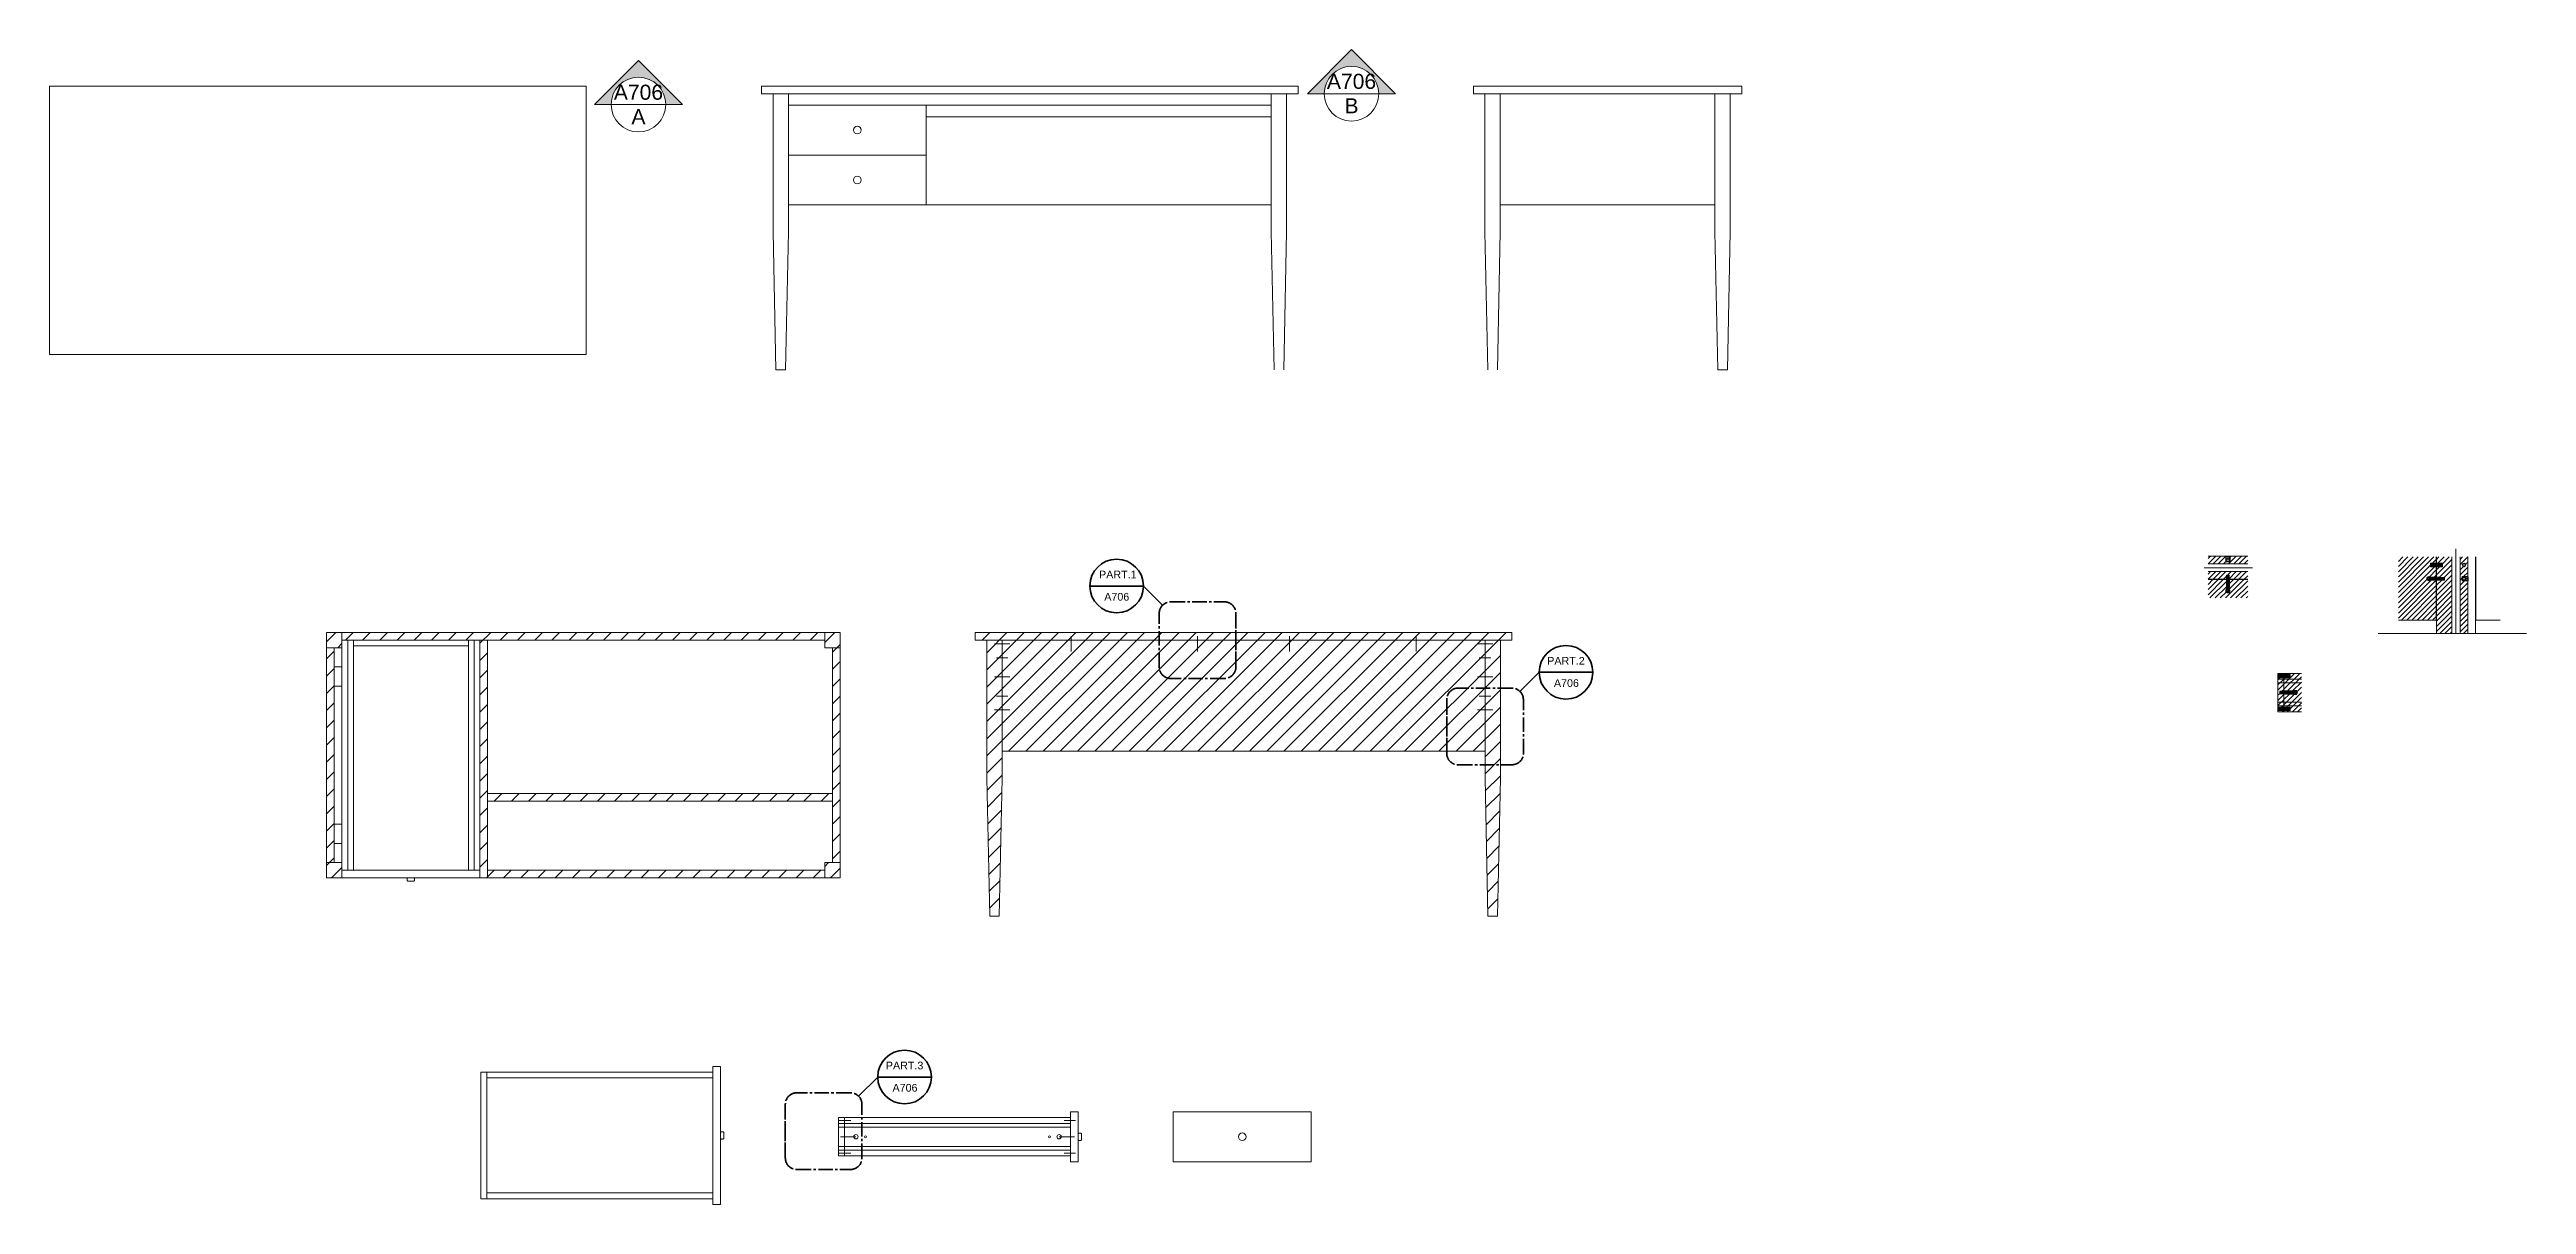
# Model space of a CAD drawing. Header units: millimetres. Extents: x -243 to 1035, y -112 to 652.
# Drawn here: x 389 to 1035, y -112 to 189 of the extents above; entities that cross this region are included whole.
import ezdxf
from ezdxf.enums import TextEntityAlignment as Align

# ---------------------------------------------------------------- set-up
doc = ezdxf.new("R2010")
doc.units = ezdxf.units.MM
doc.linetypes.add('CENTER2', pattern=[1.125, 0.75, -0.125, 0.125, -0.125])
doc.layers.get('0').update_dxf_attribs({"lineweight": 18})
for name, color, linetype, lineweight in [('A-ANNO-SYMB', 202, 'Continuous', 18), ('A-FURN', 8, 'Continuous', 13), ('A-LINE-GRPH', 7, 'Continuous', 13), ('A-SECT A-MCUT', 7, 'Continuous', 35), ('G-ANNO-LOGO', 3, 'Continuous', 9), ('Viti', 3, 'Continuous', 9)]:
    doc.layers.add(name, color=color, linetype=linetype, lineweight=lineweight)
doc.styles.add('ARIAL', font='arial.ttf')
doc.styles.get("Standard").update_dxf_attribs({"font": 'arial.ttf'})

# ---------------------------------------------------------------- blocks, each defined once
blk = doc.blocks.new('SECT PARTICOLARI')
at = {"layer": 'A-SECT A-MCUT'}
for q in [(9.12, 9.36), (28.12, 14.36)]:
    blk.add_line((14.12, 14.36), q, dxfattribs=at)
at = {"layer": 'A-SECT A-MCUT', "linetype": 'CENTER2', "ltscale": 5}
blk.add_lwpolyline([(-10, -6.76, 0.414214), (-7, -9.76), (7, -9.76, 0.414214), (10, -6.76), (10, 7.24, 0.414214), (7, 10.24), (-7, 10.24, 0.414214), (-10, 7.24), (-10, -6.76), (-10, 7.24)], format="xyb", dxfattribs=at)
at = {"layer": 'A-SECT A-MCUT'}
blk.add_circle((21.12, 14.36), 7, dxfattribs=at)
at = {"style": 'ARIAL'}
blk.add_attdef('1', text='', height=2, dxfattribs=at).set_placement((21.12, 18.36), align=Align.TOP_CENTER)
blk.add_attdef('A714', (17.97, 10.55), '', height=2, dxfattribs=at)
blk = doc.blocks.new('SYMBOL')
at = {"layer": 'A-ANNO-SYMB', "linetype": 'Continuous', "lineweight": 20}
h = blk.add_hatch(color=256, dxfattribs=at)
h.dxf.hatch_style = 1
h.paths.add_polyline_path([(11.206, 4.948), (11.316, 4.948, -1), (11.678, 4.948), (11.788, 4.948), (11.497, 5.241)])
at = {"linetype": 'Continuous', "lineweight": 20}
blk.add_line((11.316, 4.948), (11.678, 4.948), dxfattribs=at)
at = {"layer": 'A-ANNO-SYMB', "linetype": 'Continuous', "lineweight": 20}
for p, q in [((11.206, 4.948), (11.497, 5.241)), ((11.788, 4.948), (11.497, 5.241)), ((11.316, 4.948), (11.206, 4.948)), ((11.678, 4.948), (11.788, 4.948))]:
    blk.add_line(p, q, dxfattribs=at)
blk.add_circle((11.497, 4.948), 0.181, dxfattribs=at)
for tag, p in [('TAVOLA', (11.497, 5.08)), ('SEZIONE', (11.497, 4.918))]:
    blk.add_attdef(tag, text='', height=0.1, dxfattribs=at).set_placement(p, align=Align.TOP_CENTER)
blk = doc.blocks.new('101350')
for p, q in [((40.13, 267.87), (40.13, 267.33)), ((40.15, 267.91), (40.27, 267.99)), ((40.15, 267.28), (40.27, 267.21)), ((40.28, 267.2), (40.28, 268)), ((40.29, 268), (42.96, 268)), ((40.29, 267.2), (42.96, 267.2)), ((40.38, 267.87), (42.88, 267.87)), ((40.38, 267.75), (42.88, 267.75)), ((40.38, 267.6), (42.88, 267.6)), ((40.38, 267.45), (42.88, 267.45)), ((40.38, 267.32), (42.88, 267.32)), ((42.98, 268), (42.98, 267.2)), ((43.11, 267.91), (42.99, 267.99)), ((43.11, 267.28), (42.99, 267.21)), ((43.13, 267.87), (43.13, 267.33))]:
    blk.add_line(p, q)
for centre, start, end in [((40.18, 267.87), 123.69007, 180), ((40.18, 267.33), 180, 236.30993), ((40.29, 267.95), 90, 123.69007), ((40.29, 267.25), 236.30993, 270), ((42.96, 267.95), 56.30993, 90), ((42.96, 267.25), 270, 303.69007), ((43.08, 267.87), 0, 56.30993), ((43.08, 267.33), 303.69007, 0)]:
    blk.add_arc(centre, 0.05, start, end)
blk = doc.blocks.new('*U51')
blk.add_lwpolyline([(0, 0), (0, 0.1), (0.05, 0), (0.12, -0.4), (0.12, -0.5), (0.07, -0.4), (0, 0)])
blk = doc.blocks.new('*U50')
at = {"layer": 'Viti', "color": 0, "linetype": 'ByBlock', "lineweight": -2, "transparency": 16777216}
for p in [(42.38, 270.66), (42.6, 270.66), (42.81, 270.66), (43.03, 270.66), (43.24, 270.66)]:
    blk.add_blockref('*U51', p, dxfattribs=at)
blk = doc.blocks.new('*U53')
blk.add_lwpolyline([(0, 0), (0, 0.1), (0.05, 0), (0.12, -0.4), (0.12, -0.5), (0.07, -0.4), (0, 0)])
blk = doc.blocks.new('*U52')
at = {"layer": 'Viti', "color": 0, "linetype": 'ByBlock', "lineweight": -2, "transparency": 16777216}
for p in [(42.38, 270.66), (42.6, 270.66), (42.81, 270.66), (43.03, 270.66), (43.24, 270.66)]:
    blk.add_blockref('*U53', p, dxfattribs=at)
blk = doc.blocks.new('*U55')
blk.add_lwpolyline([(0, 0), (0, 0.1), (0.05, 0), (0.12, -0.4), (0.12, -0.5), (0.07, -0.4), (0, 0)])
blk = doc.blocks.new('*U54')
at = {"layer": 'Viti', "color": 0, "linetype": 'ByBlock', "lineweight": -2, "transparency": 16777216}
for p in [(42.38, 270.66), (42.6, 270.66), (42.81, 270.66), (43.03, 270.66), (43.24, 270.66)]:
    blk.add_blockref('*U55', p, dxfattribs=at)
blk = doc.blocks.new('weg')
at = {"layer": 'Viti'}
for p, q in [((2744.84, 1011.15), (2743.84, 1011.15)), ((2743.84, 1011.15), (2743.84, 1009.68)), ((2744.84, 1011.06), (2743.84, 1011.06)), ((2743.84, 1010.46), (2744.84, 1010.46)), ((2743.84, 1009.68), (2744.84, 1009.68)), ((2743.93, 1010.46), (2743.93, 1011.06)), ((2744, 1009.84), (2743.99, 1010.29)), ((2744.07, 1010.37), (2744.84, 1010.37)), ((2744.07, 1009.77), (2744.84, 1009.77)), ((2744.3, 1010.46), (2744.3, 1011.06)), ((2744.39, 1011.06), (2744.39, 1010.46)), ((2744.75, 1010.46), (2744.75, 1011.06)), ((2744.84, 1009.68), (2744.84, 1011.15)), ((2744.84, 1011.15), (2744.84, 1011.06))]:
    blk.add_line(p, q, dxfattribs=at)
for points in [[(2743.99, 1010.29), (2743.99, 1010.32), (2744.04, 1010.37), (2744.07, 1010.37)], [(2744.07, 1009.77), (2744.04, 1009.77), (2743.99, 1009.81), (2744, 1009.85)]]:
    blk.add_open_spline(points, degree=3, dxfattribs=at)

msp = doc.modelspace()

# ---------------------------------------------------------------- hatches: boundary and pattern name
at = {"layer": 'A-FURN'}
h = msp.add_hatch(dxfattribs=at)
h.set_pattern_fill('ANSI31', color=256, scale=0.3)
h.paths.add_polyline_path([(962.5, 57.01), (957.88, 57.01), (957.88, 55.48), (956.78, 55.48), (956.78, 57.01), (952.16, 57.01), (952.16, 55.01), (962.5, 55.01)])
h = msp.add_hatch(dxfattribs=at)
h.set_pattern_fill('ANSI31', color=256, scale=0.3)
h.paths.add_polyline_path([(962.5, 52.97), (952.16, 52.97), (952.16, 50.97), (956.99, 50.97), (956.99, 52.02), (957.67, 52.02), (957.67, 50.97), (962.5, 50.97)])
h = msp.add_hatch(dxfattribs=at)
h.set_pattern_fill('ANSI31', color=256, scale=0.3)
h.set_pattern_definition([(45, (0.5499, 0), (-0.6735192, 0.6735192), [])])
h.paths.add_polyline_path([(1011.71, 50.71), (1010.13, 50.71, -2.318729), (1010.13, 51.51), (1011.71, 51.51), (1011.71, 54.25), (1010.21, 54.25), (1010.21, 55.15), (1011.71, 55.15), (1011.71, 56.79), (1001.8, 56.79), (1001.8, 40.3), (1011.71, 40.3)])
h.paths.add_polyline_path([(1015.76, 56.79), (1011.76, 56.79), (1011.76, 55.15), (1013.31, 55.15), (1013.31, 54.25), (1011.76, 54.25), (1011.76, 51.51), (1012.66, 51.51), (1012.66, 51.45), (1013.81, 51.45), (1013.81, 50.77), (1012.66, 50.77), (1012.66, 50.71), (1011.76, 50.71), (1011.76, 36.79), (1015.76, 36.79)])
h = msp.add_hatch(dxfattribs=at)
h.set_pattern_fill('ANSI31', color=256, scale=0.3)
h.paths.add_polyline_path([(1019.94, 56.79), (1017.94, 56.79), (1017.94, 36.79), (1019.94, 36.79), (1019.94, 50.56), (1018.49, 50.56), (1018.49, 51.66), (1019.94, 51.66)])
h.paths.add_polyline_path([(1018.49, 54.7, -1), (1019.39, 54.7, -1)], flags=16)
h.paths.add_polyline_path([(1018.54, 54.7, -1), (1019.34, 54.7, -1)], flags=0)
h.paths.add_polyline_path([(1018.62, 54.7, -1), (1019.25, 54.7, -1)], flags=0)
h = msp.add_hatch(dxfattribs=at)
h.set_pattern_fill('ANSI31', color=256, scale=0.3)
h.paths.add_polyline_path([(962.5, 50.92), (957.67, 50.92), (957.67, 50.87), (957.73, 50.87), (957.73, 48.34, -2.318729), (956.93, 48.34), (956.93, 50.87), (956.99, 50.87), (956.99, 50.92), (952.16, 50.92), (952.16, 46.09), (962.5, 46.09)])
h = msp.add_hatch(dxfattribs=at)
h.set_pattern_fill('ANSI31', color=256)
h.paths.add_polyline_path([(465.24, 37.09), (461.24, 37.09), (461.24, 33.09), (465.24, 33.09)])
h.paths.add_polyline_path([(595.24, 37.09), (591.24, 37.09), (591.24, 33.09), (595.24, 33.09)])
h.paths.add_polyline_path([(595.24, -22.91), (591.24, -22.91), (591.24, -26.91), (595.24, -26.91)])
h.paths.add_polyline_path([(465.24, -22.91), (461.24, -22.91), (461.24, -26.91), (465.24, -26.91)])
h.paths.add_polyline_path([(463.24, 33.09), (461.24, 33.09), (461.24, -22.91), (463.24, -22.91)])
h.paths.add_polyline_path([(591.24, -24.91), (503.24, -24.91), (503.24, -26.91), (591.24, -26.91)])
h.paths.add_polyline_path([(503.24, 35.09), (501.24, 35.09), (501.24, -24.91), (501.24, -26.91), (503.24, -26.91), (503.24, -24.91)])
h.paths.add_polyline_path([(591.24, 37.09), (465.24, 37.09), (465.24, 35.09), (591.24, 35.09)])
h.paths.add_polyline_path([(593.24, -4.91), (503.24, -4.91), (503.24, -6.91), (593.24, -6.91)])
h.paths.add_polyline_path([(595.24, 33.09), (593.24, 33.09), (593.24, -22.91), (595.24, -22.91)])
h = msp.add_hatch(dxfattribs=at)
h.set_pattern_fill('ANSI31', color=256)
h.paths.add_polyline_path([(763.5, 35.09), (637.5, 35.09), (637.5, 6.09), (763.5, 6.09)])
h.paths.add_polyline_path([(770.5, 37.09), (630.5, 37.09), (630.5, 35.09), (770.5, 35.09)])
h.paths.add_polyline_path([(637.5, 35.09), (633.5, 35.09), (633.5, -0.91), (634.25, -36.91), (636.75, -36.91), (637.5, -0.91)])
h.paths.add_polyline_path([(767.5, 35.09), (763.5, 35.09), (763.5, 6.09), (763.5, -0.91), (764.25, -36.91), (766.75, -36.91), (767.5, -0.91)])
h = msp.add_hatch(dxfattribs=at)
h.set_pattern_fill('ANSI31', color=256, scale=0.3)
h.paths.add_polyline_path([(976.5, 23.93), (971.95, 23.93), (971.95, 21.77), (972, 21.77), (972, 21.83), (974.52, 21.83, -2.318729), (974.52, 21.03), (972, 21.03), (972, 21.09), (971.95, 21.09), (971.95, 18.93), (976.5, 18.93)])
h.paths.add_polyline_path([(976.5, 24.93), (971.95, 24.93), (971.95, 23.93), (976.5, 23.93)])
h.paths.add_polyline_path([(971.9, 24.93), (970.4, 24.93), (970.4, 23.93), (971.9, 23.93)])
h.paths.add_polyline_path([(971.9, 25.23), (970.51, 25.23), (970.51, 26.13), (971.9, 26.13), (971.9, 26.43), (970.4, 26.43), (970.4, 24.93), (971.9, 24.93)])
h.paths.add_polyline_path([(976.5, 26.43), (971.95, 26.43), (971.95, 26.13), (973.61, 26.13), (973.61, 25.23), (971.95, 25.23), (971.95, 24.93), (976.5, 24.93)])
h.paths.add_polyline_path([(971.9, 23.93), (970.4, 23.93), (970.4, 18.93), (971.9, 18.93), (971.9, 21.09), (970.85, 21.09), (970.85, 21.77), (971.9, 21.77)])
h.paths.add_polyline_path([(976.5, 18.93), (971.95, 18.93), (971.95, 17.93), (976.5, 17.93)])
h.paths.add_polyline_path([(971.9, 18.93), (970.4, 18.93), (970.4, 17.93), (971.9, 17.93)])
h.paths.add_polyline_path([(971.9, 17.93), (970.4, 17.93), (970.4, 16.43), (971.9, 16.43), (971.9, 16.73), (970.51, 16.73), (970.51, 17.63), (971.9, 17.63)])
h.paths.add_polyline_path([(976.5, 17.93), (971.95, 17.93), (971.95, 17.63), (973.61, 17.63), (973.61, 16.73), (971.95, 16.73), (971.95, 16.43), (976.5, 16.43)])

# ---------------------------------------------------------------- linework, layer by layer
for p, q in [((388.95, 179.61), (528.95, 179.61)), ((388.95, 109.61), (388.95, 179.61)), ((528.95, 179.61), (528.95, 109.61)), ((714.72, 179.61), (574.72, 179.61)), ((574.72, 177.61), (574.72, 179.61)), ((714.72, 177.61), (574.72, 177.61)), ((577.72, 177.61), (577.72, 141.61)), ((581.72, 141.61), (581.72, 177.61)), ((707.72, 174.61), (581.72, 174.61)), ((617.72, 174.61), (617.72, 161.61)), ((707.72, 141.61), (707.72, 177.61)), ((711.72, 177.61), (711.72, 141.61)), ((714.72, 179.61), (714.72, 177.61)), ((760.48, 179.61), (830.48, 179.61)), ((760.48, 177.61), (760.48, 179.61)), ((830.48, 177.61), (760.48, 177.61)), ((763.48, 141.61), (763.48, 177.61)), ((767.48, 177.61), (767.48, 141.61)), ((823.48, 141.61), (823.48, 177.61)), ((827.48, 177.61), (827.48, 141.61)), ((830.48, 179.61), (830.48, 177.61)), ((707.72, 171.61), (617.72, 171.61)), ((617.72, 161.61), (581.72, 161.61)), ((617.72, 148.61), (617.72, 161.61)), ((581.72, 148.61), (707.72, 148.61)), ((767.48, 148.61), (823.48, 148.61)), ((577.72, 141.61), (578.47, 105.61)), ((580.97, 105.61), (581.72, 141.61)), ((708.47, 105.61), (707.72, 141.61)), ((710.97, 105.61), (711.72, 141.61)), ((764.23, 105.61), (763.48, 141.61)), ((766.73, 105.61), (767.48, 141.61)), ((824.23, 105.61), (823.48, 141.61)), ((826.73, 105.61), (827.48, 141.61)), ((528.95, 109.61), (388.95, 109.61)), ((578.47, 105.61), (580.97, 105.61)), ((824.23, 105.61), (826.73, 105.61)), ((952.16, 57.01), (962.5, 57.01)), ((952.16, 55.01), (962.5, 55.01)), ((952.16, 52.97), (962.5, 52.97)), ((956.78, 55.48), (956.78, 57.01)), ((957.88, 55.48), (956.78, 55.48)), ((957.67, 52.02), (956.99, 52.02)), ((956.99, 50.87), (956.99, 52.02)), ((957.67, 50.87), (957.67, 52.02)), ((957.88, 55.48), (957.88, 57.01)), ((1010.21, 55.15), (1013.31, 55.15)), ((1010.21, 54.25), (1010.21, 55.15)), ((1010.21, 54.25), (1013.31, 54.25)), ((1011.71, 56.79), (1011.71, 55.15)), ((1011.71, 54.25), (1011.71, 51.51)), ((1011.76, 56.79), (1011.76, 55.15)), ((1011.76, 54.25), (1011.76, 51.51)), ((1013.31, 55.15), (1013.31, 54.25)), ((1015.76, 36.79), (1015.76, 56.79)), ((1017.94, 36.79), (1017.94, 56.79)), ((1019.94, 51.61), (1019.94, 56.79)), ((1021.94, 56.79), (1021.94, 36.79)), ((1021.99, 56.79), (1021.99, 40.3)), ((956.99, 50.97), (952.16, 50.97)), ((956.99, 50.92), (952.16, 50.92)), ((956.93, 50.87), (956.99, 50.87)), ((956.93, 50.87), (956.93, 48.34)), ((962.5, 50.97), (957.67, 50.97)), ((962.5, 50.92), (957.67, 50.92)), ((957.73, 50.87), (957.67, 50.87)), ((957.73, 50.87), (957.73, 48.34)), ((1012.66, 51.51), (1010.13, 51.51)), ((1012.66, 50.71), (1010.13, 50.71)), ((1011.71, 50.71), (1011.71, 40.3)), ((1011.76, 50.71), (1011.76, 36.79)), ((1012.66, 51.51), (1012.66, 51.45)), ((1012.66, 51.45), (1013.81, 51.45)), ((1012.66, 50.77), (1013.81, 50.77)), ((1012.66, 50.71), (1012.66, 50.77)), ((1013.81, 50.77), (1013.81, 51.45)), ((1019.94, 51.66), (1018.49, 51.66)), ((1018.49, 51.66), (1018.49, 50.56)), ((1018.49, 50.56), (1019.94, 50.56)), ((1019.94, 36.79), (1019.94, 50.61)), ((1011.71, 40.3), (1001.8, 40.3)), ((1028.39, 40.3), (1021.99, 40.3)), ((461.24, -22.91), (461.24, 33.09)), ((463.24, -22.91), (463.24, 33.09)), ((465.24, 37.09), (591.24, 37.09)), ((465.24, 35.09), (591.24, 35.09)), ((465.24, -26.91), (465.24, 35.09)), ((466.74, -24.91), (466.74, 35.09)), ((468.24, -24.91), (468.24, 35.09)), ((498.24, 33.59), (468.24, 33.59)), ((498.24, -24.91), (498.24, 35.09)), ((499.74, -24.91), (499.74, 35.09)), ((501.24, -24.91), (501.24, 35.09)), ((503.24, -26.91), (503.24, 35.09)), ((593.24, -22.91), (593.24, 33.09)), ((595.24, -22.91), (595.24, 33.09)), ((770.5, 37.09), (630.5, 37.09)), ((630.5, 35.09), (630.5, 37.09)), ((770.5, 35.09), (630.5, 35.09)), ((633.5, 35.09), (633.5, -0.91)), ((637.5, -0.91), (637.5, 35.09)), ((763.5, -0.91), (763.5, 35.09)), ((767.5, 35.09), (767.5, -0.91)), ((770.5, 37.09), (770.5, 35.09)), ((465.24, 28.09), (463.24, 28.09)), ((976.5, 26.43), (970.4, 26.43)), ((970.4, 26.43), (970.4, 16.43)), ((970.51, 26.13), (973.61, 26.13)), ((970.51, 25.23), (970.51, 26.13)), ((971.9, 26.43), (971.9, 26.13)), ((971.95, 26.43), (971.95, 26.13)), ((973.61, 26.13), (973.61, 25.23)), ((465.24, 23.09), (463.24, 23.09)), ((970.4, 24.93), (971.9, 24.93)), ((970.4, 23.93), (971.9, 23.93)), ((970.51, 25.23), (973.61, 25.23)), ((972, 21.77), (970.85, 21.77)), ((970.85, 21.77), (970.85, 21.09)), ((972, 21.09), (970.85, 21.09)), ((971.9, 25.23), (971.9, 21.77)), ((971.9, 21.09), (971.9, 17.63)), ((971.95, 25.23), (971.95, 21.77)), ((971.95, 24.93), (976.5, 24.93)), ((971.95, 23.93), (976.5, 23.93)), ((971.95, 21.09), (971.95, 17.63)), ((972, 21.83), (972, 21.77)), ((972, 21.83), (974.52, 21.83)), ((972, 21.03), (972, 21.09)), ((972, 21.03), (974.52, 21.03)), ((970.4, 18.93), (971.9, 18.93)), ((970.4, 17.93), (971.9, 17.93)), ((970.4, 16.43), (976.5, 16.43)), ((970.51, 17.63), (973.61, 17.63)), ((970.51, 16.73), (970.51, 17.63)), ((970.51, 16.73), (973.61, 16.73)), ((971.9, 16.73), (971.9, 16.43)), ((971.95, 18.93), (976.5, 18.93)), ((971.95, 17.93), (976.5, 17.93)), ((971.95, 16.73), (971.95, 16.43)), ((973.61, 17.63), (973.61, 16.73)), ((637.5, 6.09), (763.5, 6.09)), ((503.24, -4.91), (593.24, -4.91)), ((633.5, -0.91), (634.25, -36.91)), ((636.75, -36.91), (637.5, -0.91)), ((764.25, -36.91), (763.5, -0.91)), ((766.75, -36.91), (767.5, -0.91)), ((463.24, -12.91), (465.24, -12.91)), ((503.24, -6.91), (593.24, -6.91)), ((463.24, -17.91), (465.24, -17.91)), ((501.24, -24.91), (465.24, -24.91)), ((501.24, -26.91), (501.24, -24.91)), ((591.24, -24.91), (503.24, -24.91)), ((591.24, -26.91), (465.24, -26.91)), ((634.25, -36.91), (636.75, -36.91)), ((764.25, -36.91), (766.75, -36.91)), ((596.34, -99.44), (596.34, -89.44)), ((655.34, -89.44), (596.34, -89.44)), ((682.14, -100.94), (682.14, -87.94)), ((718.14, -87.94), (682.14, -87.94)), ((718.14, -87.94), (718.14, -100.94)), ((655.34, -90.94), (594.84, -90.94)), ((594.84, -91.94), (655.34, -91.94)), ((594.84, -96.94), (655.34, -96.94)), ((655.34, -97.94), (594.84, -97.94)), ((655.34, -99.44), (596.34, -99.44)), ((718.14, -100.94), (682.14, -100.94))]:
    msp.add_line(p, q)
for points in [[(465.24, 33.09), (461.24, 33.09), (461.24, 37.09), (465.24, 37.09), (465.24, 33.09)], [(595.24, 33.09), (591.24, 33.09), (591.24, 37.09), (595.24, 37.09), (595.24, 33.09)], [(465.24, -26.91), (461.24, -26.91), (461.24, -22.91), (465.24, -22.91), (465.24, -26.91)], [(595.24, -26.91), (591.24, -26.91), (591.24, -22.91), (595.24, -22.91), (595.24, -26.91)], [(564.02, -112.09), (564.02, -76.09), (562.02, -76.09), (562.02, -112.09), (564.02, -112.09)], [(501.52, -110.59), (503.02, -110.59), (503.02, -77.59), (501.52, -77.59), (501.52, -110.59)], [(503.02, -77.59), (562.02, -77.59), (562.02, -79.09), (503.02, -79.09), (503.02, -77.59)], [(596.34, -89.44), (594.84, -89.44), (594.84, -99.44), (596.34, -99.44)], [(657.34, -100.94), (657.34, -87.94), (655.34, -87.94), (655.34, -100.94), (657.34, -100.94)], [(503.02, -109.09), (562.02, -109.09), (562.02, -110.59), (503.02, -110.59), (503.02, -109.09)]]:
    msp.add_lwpolyline(points)
for points in [[(483.89, -26.91), (482.58, -26.91, 0.414214), (482.28, -27.21), (482.28, -27.48, 0.414214), (482.58, -27.78), (483.89, -27.78, 0.414214), (484.19, -27.48), (484.19, -27.21, 0.414214)], [(564.02, -94.74), (564.02, -93.43, -0.414214), (564.32, -93.13), (564.59, -93.13, -0.414214), (564.89, -93.43), (564.89, -94.74, -0.414214), (564.59, -95.04), (564.32, -95.04, -0.414214)], [(657.34, -95.09), (657.34, -93.79, -0.414214), (657.64, -93.49), (657.91, -93.49, -0.414214), (658.21, -93.79), (658.21, -95.09, -0.414214), (657.91, -95.39), (657.64, -95.39, -0.414214)]]:
    msp.add_lwpolyline(points, format="xyb", close=True)
for centre, radius in [((599.72, 168.11), 1), ((599.72, 155.11), 1), ((1018.94, 54.7), 0.45), ((599.34, -94.44), 0.567), ((601.84, -94.44), 0.24), ((649.84, -94.44), 0.24), ((652.34, -94.44), 0.567), ((700.14, -94.44), 1)]:
    msp.add_circle(centre, radius)
for centre, start, end in [((957.33, 47.97), 136.65824, 43.34176), ((1009.76, 51.11), 46.65824, 313.34176), ((974.9, 21.43), 226.65824, 133.34176)]:
    msp.add_arc(centre, 0.55, start, end)
for p, q in [((1016.83, 36.79), (1016.83, 58.91)), ((951.15, 53.93), (963.74, 53.93)), ((1035.23, 36.79), (996.51, 36.79))]:
    msp.add_line(p, q, dxfattribs=at)
at = {"layer": 'Viti'}
for p, q in [((957.13, 51.82), (957.13, 51.92)), ((957.13, 51.6), (957.13, 51.77)), ((957.18, 51.97), (957.48, 51.97)), ((957.53, 51.92), (957.53, 51.89)), ((957.53, 51.84), (957.53, 51.67)), ((956.84, 48.04), (957.26, 48.04)), ((956.84, 47.89), (957.26, 47.89)), ((956.98, 48.57), (956.98, 50.82)), ((956.98, 50.82), (957.68, 50.82)), ((956.98, 50.77), (957.28, 50.77)), ((956.98, 48.67), (957.28, 48.67)), ((956.98, 48.57), (957.68, 48.57)), ((957.03, 48.67), (957.03, 50.77)), ((957.13, 51.38), (957.13, 51.55)), ((957.13, 51.17), (957.13, 51.33)), ((957.13, 50.95), (957.13, 51.12)), ((957.13, 50.82), (957.13, 50.9)), ((957.13, 48.57), (957.13, 48.42)), ((957.26, 48.46), (957.26, 48.04)), ((957.26, 47.89), (957.26, 47.47)), ((957.28, 48.67), (957.28, 50.77)), ((957.38, 50.77), (957.68, 50.77)), ((957.38, 48.67), (957.38, 50.77)), ((957.38, 48.67), (957.68, 48.67)), ((957.41, 48.46), (957.41, 48.04)), ((957.41, 48.04), (957.82, 48.04)), ((957.41, 47.89), (957.82, 47.89)), ((957.41, 47.89), (957.41, 47.47)), ((957.53, 51.62), (957.53, 51.46)), ((957.53, 51.41), (957.53, 51.24)), ((957.53, 51.19), (957.53, 51.02)), ((957.53, 50.97), (957.53, 50.82)), ((957.53, 48.57), (957.53, 48.42)), ((957.63, 48.67), (957.63, 50.77)), ((957.68, 50.82), (957.68, 48.57)), ((1009.26, 51.18), (1009.68, 51.18)), ((1009.26, 51.03), (1009.68, 51.03)), ((1009.68, 51.6), (1009.68, 51.18)), ((1009.68, 51.03), (1009.68, 50.61)), ((1009.83, 51.6), (1009.83, 51.18)), ((1009.83, 51.18), (1010.25, 51.18)), ((1009.83, 51.03), (1010.25, 51.03)), ((1009.83, 51.03), (1009.83, 50.61)), ((1010.36, 51.31), (1010.22, 51.31)), ((1010.36, 50.91), (1010.22, 50.91)), ((1010.36, 51.46), (1010.36, 50.76)), ((1010.36, 51.46), (1012.61, 51.46)), ((1012.61, 50.76), (1010.36, 50.76)), ((1010.46, 51.46), (1010.46, 51.16)), ((1010.46, 51.41), (1012.56, 51.41)), ((1010.46, 51.16), (1012.56, 51.16)), ((1010.46, 51.06), (1010.46, 50.76)), ((1010.46, 51.06), (1012.56, 51.06)), ((1010.46, 50.81), (1012.56, 50.81)), ((1012.56, 51.46), (1012.56, 51.16)), ((1012.56, 51.06), (1012.56, 50.76)), ((1012.61, 51.46), (1012.61, 50.76)), ((1012.61, 51.31), (1012.69, 51.31)), ((1012.77, 50.91), (1012.61, 50.91)), ((1012.75, 51.31), (1012.91, 51.31)), ((1012.98, 50.91), (1012.82, 50.91)), ((1012.96, 51.31), (1013.13, 51.31)), ((1013.2, 50.91), (1013.03, 50.91)), ((1013.18, 51.31), (1013.34, 51.31)), ((1013.42, 50.91), (1013.25, 50.91)), ((1013.39, 51.31), (1013.56, 51.31)), ((1013.63, 50.91), (1013.47, 50.91)), ((1013.61, 51.31), (1013.71, 51.31)), ((1013.71, 50.91), (1013.68, 50.91)), ((1013.76, 51.26), (1013.76, 50.96)), ((635.5, 34.09), (639.5, 34.09)), ((655.5, 36.09), (655.5, 32.09)), ((688.5, 36.09), (688.5, 32.09)), ((712.5, 36.09), (712.5, 32.09)), ((745.5, 36.09), (745.5, 32.09)), ((761.5, 34.09), (765.5, 34.09)), ((636, 30.5), (639, 30.5)), ((762, 30.5), (765, 30.5)), ((635.5, 25.5), (639.5, 25.5)), ((636, 20.5), (639, 20.5)), ((761.5, 25.5), (765.5, 25.5)), ((762, 20.5), (765, 20.5)), ((970.9, 21.28), (970.9, 21.58)), ((970.95, 21.63), (970.98, 21.63)), ((971.05, 21.23), (970.95, 21.23)), ((971.03, 21.63), (971.19, 21.63)), ((971.27, 21.23), (971.1, 21.23)), ((971.24, 21.63), (971.41, 21.63)), ((971.48, 21.23), (971.32, 21.23)), ((971.46, 21.63), (971.63, 21.63)), ((971.7, 21.23), (971.53, 21.23)), ((971.68, 21.63), (971.84, 21.63)), ((971.91, 21.23), (971.75, 21.23)), ((971.89, 21.63), (972.05, 21.63)), ((972.05, 21.23), (971.96, 21.23)), ((972.05, 21.08), (972.05, 21.78)), ((972.05, 21.78), (974.3, 21.78)), ((974.3, 21.08), (972.05, 21.08)), ((972.1, 21.48), (972.1, 21.78)), ((974.2, 21.73), (972.1, 21.73)), ((974.2, 21.48), (972.1, 21.48)), ((972.1, 21.08), (972.1, 21.38)), ((974.2, 21.38), (972.1, 21.38)), ((974.2, 21.13), (972.1, 21.13)), ((974.2, 21.48), (974.2, 21.78)), ((974.2, 21.08), (974.2, 21.38)), ((974.3, 21.08), (974.3, 21.78)), ((974.3, 21.63), (974.44, 21.63)), ((974.3, 21.23), (974.44, 21.23)), ((974.41, 21.51), (974.83, 21.51)), ((974.41, 21.36), (974.83, 21.36)), ((974.83, 21.92), (974.83, 21.51)), ((974.83, 21.36), (974.83, 20.94)), ((974.98, 21.92), (974.98, 21.51)), ((974.98, 21.51), (975.4, 21.51)), ((974.98, 21.36), (975.4, 21.36)), ((974.98, 21.36), (974.98, 20.94)), ((635.5, 16.9), (639.5, 16.9)), ((761.5, 16.9), (765.5, 16.9)), ((595, -90.19), (598, -90.19)), ((656.68, -90.19), (653.68, -90.19)), ((599.34, -94.44), (595.34, -94.44)), ((656.34, -94.44), (652.34, -94.44)), ((595, -98.69), (598, -98.69)), ((656.68, -98.69), (653.68, -98.69))]:
    msp.add_line(p, q, dxfattribs=at)
for centre, radius in [((957.33, 55.92), 0.3), ((1018.94, 54.7), 0.4), ((1018.94, 54.7), 0.315), ((957.33, 47.97), 0.5), ((1009.76, 51.11), 0.5), ((1018.94, 51.11), 0.3), ((974.9, 21.43), 0.5)]:
    msp.add_circle(centre, radius, dxfattribs=at)
for centre, start, end in [((957.18, 51.92), 90, 180), ((957.48, 51.92), 0, 90), ((1013.71, 51.26), 360, 90), ((1013.71, 50.96), 270, 0), ((970.95, 21.58), 90, 180), ((970.95, 21.28), 180, 270)]:
    msp.add_arc(centre, 0.05, start, end, dxfattribs=at)

# ---------------------------------------------------------------- block references
at = {"layer": 'A-LINE-GRPH', "transparency": 33554625}
ref = msp.add_blockref('SECT PARTICOLARI', (688.5, 34.85), dxfattribs=dict(at, xscale=-1))
ref.add_attrib('1', 'PART.1', dxfattribs={"layer": '0', "height": 2, "style": 'ARIAL'}).set_placement((667.68, 53.21), align=Align.TOP_CENTER)
ref.add_attrib('A714', 'A706', (664.15, 45.4), dxfattribs={"layer": '0', "height": 2, "style": 'ARIAL'})
at = {"layer": 'A-LINE-GRPH'}
for p, values in [((763.5, 12.34), {'1': 'PART.2', 'A714': 'A706'}), ((590.93, -93.21), {'1': 'PART.3', 'A714': 'A706'})]:
    msp.add_blockref('SECT PARTICOLARI', p, dxfattribs=at).add_auto_attribs(values)
at = {"layer": 'G-ANNO-LOGO'}
ref = msp.add_blockref('SYMBOL', (276.02, -17.2), dxfattribs=dict(at, xscale=39.37007874015748, yscale=39.37007874015748, zscale=39.37007874015748))
ref.add_attrib('SEZIONE', 'B', dxfattribs={"layer": '0', "linetype": 'Continuous', "lineweight": 20, "height": 3.94}).set_placement((728.66, 176.43), align=Align.TOP_CENTER)
ref.add_attrib('TAVOLA', 'A706', dxfattribs={"layer": '0', "linetype": 'Continuous', "lineweight": 20, "height": 3.937}).set_placement((728.66, 182.8), align=Align.TOP_CENTER)
ref = msp.add_blockref('SYMBOL', (89.97, -20.03), dxfattribs=dict(at, xscale=39.37007874015748, yscale=39.37007874015748, zscale=39.37007874015748))
ref.add_attrib('SEZIONE', 'A', dxfattribs={"layer": '0', "linetype": 'Continuous', "lineweight": 20, "height": 3.94}).set_placement((542.61, 173.59), align=Align.TOP_CENTER)
ref.add_attrib('TAVOLA', 'A706', dxfattribs={"layer": '0', "linetype": 'Continuous', "lineweight": 20, "height": 3.937}).set_placement((542.61, 179.96), align=Align.TOP_CENTER)
at = {"layer": 'Viti', "xscale": -1}
msp.add_blockref('weg', (3701.67, -954.14), dxfattribs=at)
at = {"layer": 'Viti'}
for name, p, rotation in [('*U54', (1227.79, 8.52), 90.00000000000001), ('*U50', (1014.34, 291.89), 180)]:
    msp.add_blockref(name, p, dxfattribs=dict(at, rotation=rotation))
for name, p in [('101350', (970.13, -212.9)), ('*U52', (970.32, -219.35)), ('101350', (930.43, -241.92)), ('101350', (930.43, -250.42))]:
    msp.add_blockref(name, p, dxfattribs=at)
at = {"layer": 'Viti', "xscale": -1, "rotation": 270}
msp.add_blockref('weg', (8.87, -2693.24), dxfattribs=at)

doc.saveas('drawing.dxf')
